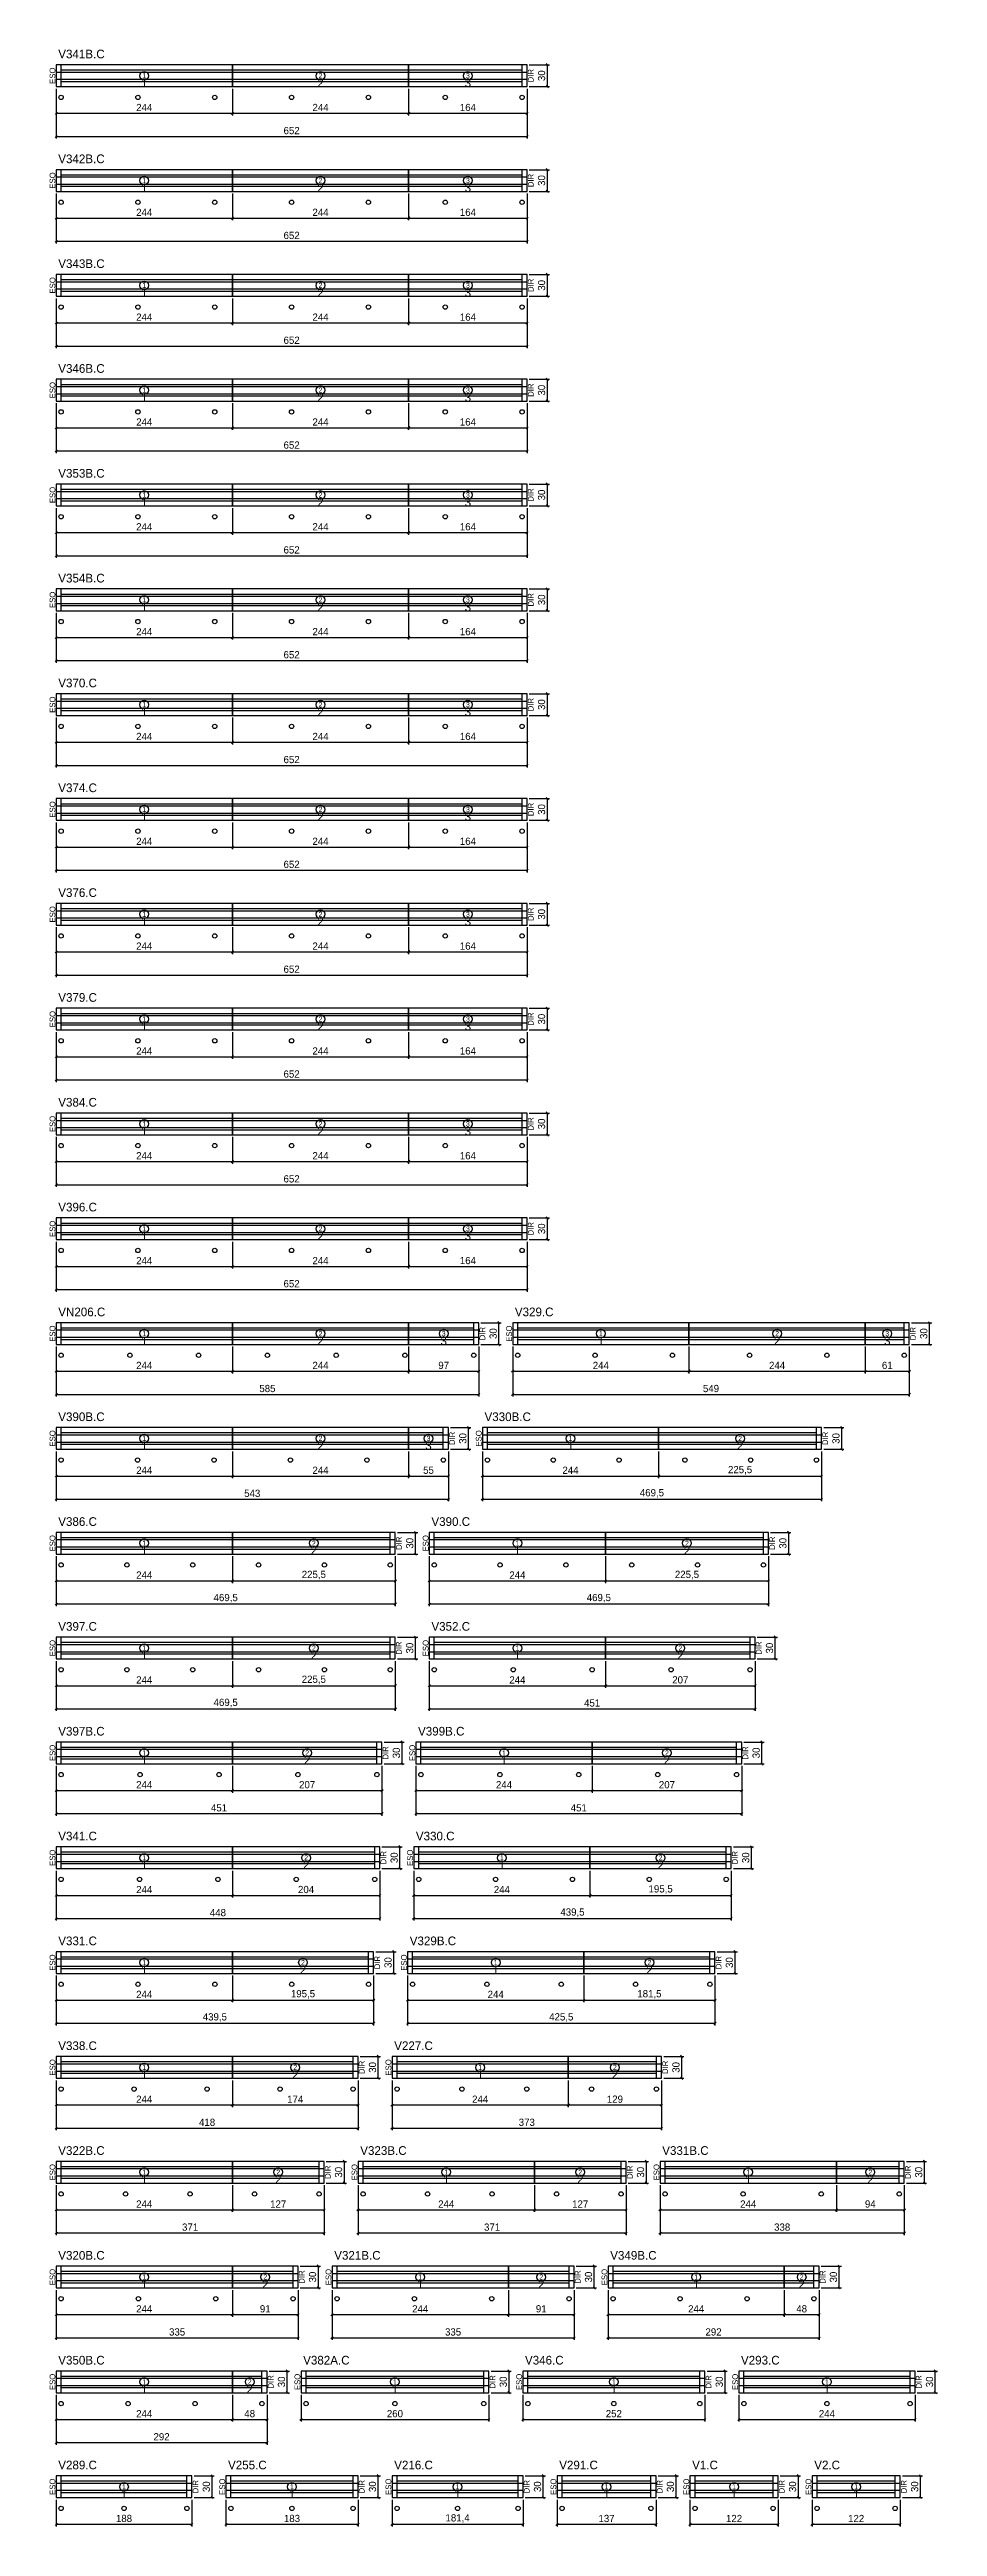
# Model space of a CAD drawing. Extents: x -13000 to 3070, y -11621 to 1250.
# Drawn here: x -9 to 1220, y -7920 to -4494 of the extents above; entities that cross this region are included whole.
import ezdxf
from ezdxf.enums import TextEntityAlignment as Align

# ---------------------------------------------------------------- set-up
doc = ezdxf.new("R2010")
doc.units = 0
for name, color, linetype in [('5', 5, 'Continuous'), ('COTA', 241, 'Continuous'), ('Escoras', 224, 'Continuous'), ('NOMENCLATURA', 7, 'Continuous'), ('Painéis', 200, 'Continuous'), ('SARR_2.2x7', 40, 'Continuous')]:
    doc.layers.add(name, color=color, linetype=linetype)
doc.dimstyles.new('PAINEL', dxfattribs={"dimtxt": 10, "dimasz": 3, "dimexe": 3, "dimexo": 3, "dimgap": 3, "dimtad": 1, "dimblk": 'OBLIQUE', "dimblk1": 'OBLIQUE', "dimcen": 2.5, "dimclrd": 4, "dimclre": 4, "dimclrt": 240, "dimazin": 3, "dimtfac": 1, "dimtmove": 0, "dimatfit": 3})

msp = doc.modelspace()

# ---------------------------------------------------------------- texts
at = {"layer": '5'}
for s, p in [('ESQ', (-5, -4530)), ('DIR', (657, -4530)), ('ESQ', (-5, -4675)), ('DIR', (657, -4675)), ('ESQ', (-5, -4820)), ('DIR', (657, -4820)), ('ESQ', (-5, -4965)), ('DIR', (657, -4965)), ('ESQ', (-5, -5110)), ('DIR', (657, -5110)), ('ESQ', (-5, -5255)), ('DIR', (657, -5255)), ('ESQ', (-5, -5400)), ('DIR', (657, -5400)), ('ESQ', (-5, -5545)), ('DIR', (657, -5545)), ('ESQ', (-5, -5690)), ('DIR', (657, -5690)), ('ESQ', (-5, -5835)), ('DIR', (657, -5835)), ('ESQ', (-5, -5980)), ('DIR', (657, -5980)), ('ESQ', (-5, -6125)), ('DIR', (657, -6125)), ('ESQ', (-5, -6270)), ('DIR', (590, -6270)), ('ESQ', (627, -6270)), ('DIR', (1186, -6270)), ('ESQ', (-5, -6415)), ('DIR', (548, -6415)), ('ESQ', (585, -6415)), ('DIR', (1064.5, -6415)), ('ESQ', (-5, -6560)), ('DIR', (474.5, -6560)), ('ESQ', (511.5, -6560)), ('DIR', (991, -6560)), ('ESQ', (-5, -6705)), ('DIR', (474.5, -6705)), ('ESQ', (511.5, -6705)), ('DIR', (972.5, -6705)), ('ESQ', (-5, -6850)), ('DIR', (456, -6850)), ('ESQ', (493, -6850)), ('DIR', (954, -6850)), ('ESQ', (-5, -6995)), ('DIR', (453, -6995)), ('ESQ', (490, -6995)), ('DIR', (939.5, -6995)), ('ESQ', (-5, -7140)), ('DIR', (444.5, -7140)), ('ESQ', (481.5, -7140)), ('DIR', (917, -7140)), ('ESQ', (-5, -7285)), ('DIR', (423, -7285)), ('ESQ', (460, -7285)), ('DIR', (843, -7285)), ('ESQ', (-5, -7430)), ('DIR', (376, -7430)), ('ESQ', (413, -7430)), ('DIR', (794, -7430)), ('ESQ', (831, -7430)), ('DIR', (1179, -7430)), ('ESQ', (-5, -7575)), ('DIR', (340, -7575)), ('ESQ', (377, -7575)), ('DIR', (722, -7575)), ('ESQ', (759, -7575)), ('DIR', (1061, -7575)), ('ESQ', (-5, -7720)), ('DIR', (297, -7720)), ('ESQ', (334, -7720)), ('DIR', (604, -7720)), ('ESQ', (641, -7720)), ('DIR', (903, -7720)), ('ESQ', (940, -7720)), ('DIR', (1194, -7720)), ('ESQ', (-5, -7865)), ('DIR', (193, -7865)), ('ESQ', (230, -7865)), ('DIR', (423, -7865)), ('ESQ', (460, -7865)), ('DIR', (651.4, -7865)), ('ESQ', (688.4, -7865)), ('DIR', (835.4, -7865)), ('ESQ', (872.4, -7865)), ('DIR', (1004.4, -7865)), ('ESQ', (1041.4, -7865)), ('DIR', (1173.4, -7865))]:
    msp.add_text(s, height=8, rotation=90, dxfattribs=at).set_placement(p, align=Align.MIDDLE_CENTER)
for s, p in [('1', (122, -4540)), ('2', (366, -4540)), ('3', (570, -4540)), ('1', (122, -4685)), ('2', (366, -4685)), ('3', (570, -4685)), ('1', (122, -4830)), ('2', (366, -4830)), ('3', (570, -4830)), ('1', (122, -4975)), ('2', (366, -4975)), ('3', (570, -4975)), ('1', (122, -5120)), ('2', (366, -5120)), ('3', (570, -5120)), ('1', (122, -5265)), ('2', (366, -5265)), ('3', (570, -5265)), ('1', (122, -5410)), ('2', (366, -5410)), ('3', (570, -5410)), ('1', (122, -5555)), ('2', (366, -5555)), ('3', (570, -5555)), ('1', (122, -5700)), ('2', (366, -5700)), ('3', (570, -5700)), ('1', (122, -5845)), ('2', (366, -5845)), ('3', (570, -5845)), ('1', (122, -5990)), ('2', (366, -5990)), ('3', (570, -5990)), ('1', (122, -6135)), ('2', (366, -6135)), ('3', (570, -6135)), ('1', (122, -6280)), ('2', (366, -6280)), ('3', (536.5, -6280)), ('1', (754, -6280)), ('2', (998, -6280)), ('3', (1150.5, -6280)), ('1', (122, -6425)), ('2', (366, -6425)), ('3', (515.5, -6425)), ('1', (712, -6425)), ('2', (946.75, -6425)), ('1', (122, -6570)), ('2', (356.75, -6570)), ('1', (638.5, -6570)), ('2', (873.25, -6570)), ('1', (122, -6715)), ('2', (356.75, -6715)), ('1', (638.5, -6715)), ('2', (864, -6715)), ('1', (122, -6860)), ('2', (347.5, -6860)), ('1', (620, -6860)), ('2', (845.5, -6860)), ('1', (122, -7005)), ('2', (346, -7005)), ('1', (617, -7005)), ('2', (836.75, -7005)), ('1', (122, -7150)), ('2', (341.75, -7150)), ('1', (608.5, -7150)), ('2', (821.25, -7150)), ('1', (122, -7295)), ('2', (331, -7295)), ('1', (587, -7295)), ('2', (773.5, -7295)), ('1', (122, -7440)), ('2', (307.5, -7440)), ('1', (540, -7440)), ('2', (725.5, -7440)), ('1', (958, -7440)), ('2', (1127, -7440)), ('1', (122, -7585)), ('2', (289.5, -7585)), ('1', (504, -7585)), ('2', (671.5, -7585)), ('1', (886, -7585)), ('2', (1032, -7585)), ('1', (122, -7730)), ('2', (268, -7730)), ('1', (469, -7730)), ('1', (772, -7730)), ('1', (1067, -7730)), ('1', (94, -7875)), ('1', (326.5, -7875)), ('1', (555.7, -7875)), ('1', (761.9, -7875)), ('1', (938.4, -7875)), ('1', (1107.4, -7875))]:
    msp.add_text(s, height=12, dxfattribs=at).set_placement(p, align=Align.MIDDLE_CENTER)
at = {"layer": 'NOMENCLATURA'}
for s, p in [('V341B.C', (3, -4506)), ('V342B.C', (3, -4651)), ('V343B.C', (3, -4796)), ('V346B.C', (3, -4941)), ('V353B.C', (3, -5086)), ('V354B.C', (3, -5231)), ('V370.C', (3, -5376)), ('V374.C', (3, -5521)), ('V376.C', (3, -5666)), ('V379.C', (3, -5811)), ('V384.C', (3, -5956)), ('V396.C', (3, -6101)), ('VN206.C', (3, -6246)), ('V329.C', (635, -6246)), ('V390B.C', (3, -6391)), ('V330B.C', (593, -6391)), ('V386.C', (3, -6536)), ('V390.C', (519.5, -6536)), ('V397.C', (3, -6681)), ('V352.C', (519.5, -6681)), ('V397B.C', (3, -6826)), ('V399B.C', (501, -6826)), ('V341.C', (3, -6971)), ('V330.C', (498, -6971)), ('V331.C', (3, -7116)), ('V329B.C', (489.5, -7116)), ('V338.C', (3, -7261)), ('V227.C', (468, -7261)), ('V322B.C', (3, -7406)), ('V323B.C', (421, -7406)), ('V331B.C', (839, -7406)), ('V320B.C', (3, -7551)), ('V321B.C', (385, -7551)), ('V349B.C', (767, -7551)), ('V350B.C', (3, -7696)), ('V382A.C', (342, -7696)), ('V346.C', (649, -7696)), ('V293.C', (948, -7696)), ('V289.C', (3, -7841)), ('V255.C', (238, -7841)), ('V216.C', (468, -7841)), ('V291.C', (696.4, -7841)), ('V1.C', (880.4, -7841)), ('V2.C', (1049.4, -7841))]:
    msp.add_text(s, height=12, dxfattribs=at).set_placement(p)

# ---------------------------------------------------------------- blocks, each defined once
blk = doc.blocks.new('nf1')
blk.add_circle((0, 0), 6)
blk.add_text('1', height=7).set_placement((0, 0), align=Align.MIDDLE_CENTER)
blk = doc.blocks.new('_OBLIQUE')
at = {"color": 0, "linetype": 'BYBLOCK'}
blk.add_line((-0.5, -0.5), (0.5, 0.5), dxfattribs=at)
blk = doc.blocks.new('nf2')
blk.add_circle((0, 0), 6)
blk.add_text('2', height=7).set_placement((0, 0), align=Align.MIDDLE_CENTER)
blk = doc.blocks.new('nf3')
blk.add_circle((0, 0), 6)
blk.add_text('3', height=7).set_placement((0, 0), align=Align.MIDDLE_CENTER)

# ---------------------------------------------------------------- dimensions: what is measured, and where the dimension line sits
at = {"layer": 'COTA'}
for base, p1, p2 in [((680, -4545), (652, -4545), (652, -4515)), ((680, -4690), (652, -4690), (652, -4660)), ((680, -4835), (652, -4835), (652, -4805)), ((680, -4980), (652, -4980), (652, -4950)), ((680, -5125), (652, -5125), (652, -5095)), ((680, -5270), (652, -5270), (652, -5240)), ((680, -5415), (652, -5415), (652, -5385)), ((680, -5560), (652, -5560), (652, -5530)), ((680, -5705), (652, -5705), (652, -5675)), ((680, -5850), (652, -5850), (652, -5820)), ((680, -5995), (652, -5995), (652, -5965)), ((680, -6140), (652, -6140), (652, -6110)), ((613, -6285), (585, -6285), (585, -6255)), ((1209, -6285), (1181, -6285), (1181, -6255)), ((571, -6430), (543, -6430), (543, -6400)), ((1087.5, -6430), (1059.5, -6430), (1059.5, -6400)), ((497.5, -6575), (469.5, -6575), (469.5, -6545)), ((1014, -6575), (986, -6575), (986, -6545)), ((497.5, -6720), (469.5, -6720), (469.5, -6690)), ((995.5, -6720), (967.5, -6720), (967.5, -6690)), ((479, -6865), (451, -6865), (451, -6835)), ((977, -6865), (949, -6865), (949, -6835)), ((476, -7010), (448, -7010), (448, -6980)), ((962.5, -7010), (934.5, -7010), (934.5, -6980)), ((467.5, -7155), (439.5, -7155), (439.5, -7125)), ((940, -7155), (912, -7155), (912, -7125)), ((446, -7300), (418, -7300), (418, -7270)), ((866, -7300), (838, -7300), (838, -7270)), ((399, -7445), (371, -7445), (371, -7415)), ((817, -7445), (789, -7445), (789, -7415)), ((1202, -7445), (1174, -7445), (1174, -7415)), ((363, -7590), (335, -7590), (335, -7560)), ((745, -7590), (717, -7590), (717, -7560)), ((1084, -7590), (1056, -7590), (1056, -7560)), ((320, -7735), (292, -7735), (292, -7705)), ((627, -7735), (599, -7735), (599, -7705)), ((926, -7735), (898, -7735), (898, -7705)), ((1217, -7735), (1189, -7735), (1189, -7705)), ((216, -7880), (188, -7880), (188, -7850)), ((446, -7880), (418, -7880), (418, -7850)), ((674.4, -7880), (646.4, -7880), (646.4, -7850)), ((858.4, -7880), (830.4, -7880), (830.4, -7850)), ((1027.4, -7880), (999.4, -7880), (999.4, -7850)), ((1196.4, -7880), (1168.4, -7880), (1168.4, -7850))]:
    msp.add_linear_dim(base=base, p1=p1, p2=p2, angle=90, dimstyle='PAINEL', dxfattribs=at).render()
for base, p1, p2 in [((0, -4582), (0, -4545), (244, -4545)), ((0, -4614), (0, -4545), (652, -4545)), ((244, -4582), (244, -4545), (488, -4545)), ((488, -4582), (488, -4545), (652, -4545)), ((0, -4727), (0, -4690), (244, -4690)), ((0, -4759), (0, -4690), (652, -4690)), ((244, -4727), (244, -4690), (488, -4690)), ((488, -4727), (488, -4690), (652, -4690)), ((0, -4872), (0, -4835), (244, -4835)), ((0, -4904), (0, -4835), (652, -4835)), ((244, -4872), (244, -4835), (488, -4835)), ((488, -4872), (488, -4835), (652, -4835)), ((0, -5017), (0, -4980), (244, -4980)), ((0, -5049), (0, -4980), (652, -4980)), ((244, -5017), (244, -4980), (488, -4980)), ((488, -5017), (488, -4980), (652, -4980)), ((0, -5162), (0, -5125), (244, -5125)), ((0, -5194), (0, -5125), (652, -5125)), ((244, -5162), (244, -5125), (488, -5125)), ((488, -5162), (488, -5125), (652, -5125)), ((0, -5307), (0, -5270), (244, -5270)), ((0, -5339), (0, -5270), (652, -5270)), ((244, -5307), (244, -5270), (488, -5270)), ((488, -5307), (488, -5270), (652, -5270)), ((0, -5452), (0, -5415), (244, -5415)), ((0, -5484), (0, -5415), (652, -5415)), ((244, -5452), (244, -5415), (488, -5415)), ((488, -5452), (488, -5415), (652, -5415)), ((0, -5597), (0, -5560), (244, -5560)), ((0, -5629), (0, -5560), (652, -5560)), ((244, -5597), (244, -5560), (488, -5560)), ((488, -5597), (488, -5560), (652, -5560)), ((0, -5742), (0, -5705), (244, -5705)), ((0, -5774), (0, -5705), (652, -5705)), ((244, -5742), (244, -5705), (488, -5705)), ((488, -5742), (488, -5705), (652, -5705)), ((0, -5887), (0, -5850), (244, -5850)), ((0, -5919), (0, -5850), (652, -5850)), ((244, -5887), (244, -5850), (488, -5850)), ((488, -5887), (488, -5850), (652, -5850)), ((0, -6032), (0, -5995), (244, -5995)), ((0, -6064), (0, -5995), (652, -5995)), ((244, -6032), (244, -5995), (488, -5995)), ((488, -6032), (488, -5995), (652, -5995)), ((0, -6177), (0, -6140), (244, -6140)), ((0, -6209), (0, -6140), (652, -6140)), ((244, -6177), (244, -6140), (488, -6140)), ((488, -6177), (488, -6140), (652, -6140)), ((0, -6322), (0, -6285), (244, -6285)), ((0, -6354), (0, -6285), (585, -6285)), ((244, -6322), (244, -6285), (488, -6285)), ((488, -6322), (488, -6285), (585, -6285)), ((632, -6322), (632, -6285), (876, -6285)), ((632, -6354), (632, -6285), (1181, -6285)), ((876, -6322), (876, -6285), (1120, -6285)), ((1120, -6322), (1120, -6285), (1181, -6285)), ((0, -6467), (0, -6430), (244, -6430)), ((0, -6499), (0, -6430), (543, -6430)), ((244, -6467), (244, -6430), (488, -6430)), ((488, -6467), (488, -6430), (543, -6430)), ((590, -6467), (590, -6430), (834, -6430)), ((590, -6499), (590, -6430), (1059.5, -6430)), ((834, -6467), (834, -6430), (1059.5, -6430)), ((0, -6612), (0, -6575), (244, -6575)), ((0, -6644), (0, -6575), (469.5, -6575)), ((244, -6612), (244, -6575), (469.5, -6575)), ((516.5, -6612), (516.5, -6575), (760.5, -6575)), ((516.5, -6644), (516.5, -6575), (986, -6575)), ((760.5, -6612), (760.5, -6575), (986, -6575)), ((0, -6757), (0, -6720), (244, -6720)), ((0, -6789), (0, -6720), (469.5, -6720)), ((244, -6757), (244, -6720), (469.5, -6720)), ((516.5, -6757), (516.5, -6720), (760.5, -6720)), ((516.5, -6789), (516.5, -6720), (967.5, -6720)), ((760.5, -6757), (760.5, -6720), (967.5, -6720)), ((0, -6902), (0, -6865), (244, -6865)), ((0, -6934), (0, -6865), (451, -6865)), ((244, -6902), (244, -6865), (451, -6865)), ((498, -6902), (498, -6865), (742, -6865)), ((498, -6934), (498, -6865), (949, -6865)), ((742, -6902), (742, -6865), (949, -6865)), ((0, -7047), (0, -7010), (244, -7010)), ((0, -7079), (0, -7010), (448, -7010)), ((244, -7047), (244, -7010), (448, -7010)), ((495, -7047), (495, -7010), (739, -7010)), ((495, -7079), (495, -7010), (934.5, -7010)), ((739, -7047), (739, -7010), (934.5, -7010)), ((0, -7192), (0, -7155), (244, -7155)), ((0, -7224), (0, -7155), (439.5, -7155)), ((244, -7192), (244, -7155), (439.5, -7155)), ((486.5, -7192), (486.5, -7155), (730.5, -7155)), ((486.5, -7224), (486.5, -7155), (912, -7155)), ((730.5, -7192), (730.5, -7155), (912, -7155)), ((0, -7337), (0, -7300), (244, -7300)), ((0, -7369), (0, -7300), (418, -7300)), ((244, -7337), (244, -7300), (418, -7300)), ((465, -7337), (465, -7300), (709, -7300)), ((465, -7369), (465, -7300), (838, -7300)), ((709, -7337), (709, -7300), (838, -7300)), ((0, -7482), (0, -7445), (244, -7445)), ((0, -7514), (0, -7445), (371, -7445)), ((244, -7482), (244, -7445), (371, -7445)), ((418, -7482), (418, -7445), (662, -7445)), ((418, -7514), (418, -7445), (789, -7445)), ((662, -7482), (662, -7445), (789, -7445)), ((836, -7482), (836, -7445), (1080, -7445)), ((836, -7514), (836, -7445), (1174, -7445)), ((1080, -7482), (1080, -7445), (1174, -7445)), ((0, -7627), (0, -7590), (244, -7590)), ((0, -7659), (0, -7590), (335, -7590)), ((244, -7627), (244, -7590), (335, -7590)), ((382, -7627), (382, -7590), (626, -7590)), ((382, -7659), (382, -7590), (717, -7590)), ((626, -7627), (626, -7590), (717, -7590)), ((764, -7627), (764, -7590), (1008, -7590)), ((764, -7659), (764, -7590), (1056, -7590)), ((1008, -7627), (1008, -7590), (1056, -7590)), ((0, -7772), (0, -7735), (244, -7735)), ((0, -7804), (0, -7735), (292, -7735)), ((244, -7772), (244, -7735), (292, -7735)), ((339, -7772), (339, -7735), (599, -7735)), ((646, -7772), (646, -7735), (898, -7735)), ((945, -7772), (945, -7735), (1189, -7735)), ((0, -7917), (0, -7880), (188, -7880)), ((235, -7917), (235, -7880), (418, -7880)), ((465, -7917), (465, -7880), (646.4, -7880)), ((693.4, -7917), (693.4, -7880), (830.4, -7880)), ((877.4, -7917), (877.4, -7880), (999.4, -7880)), ((1046.4, -7917), (1046.4, -7880), (1168.4, -7880))]:
    msp.add_linear_dim(base=base, p1=p1, p2=p2, dimstyle='PAINEL', dxfattribs=at).render()

# ---------------------------------------------------------------- linework, layer by layer
at = {"layer": 'Escoras'}
for centre in [(7, -4560), (113.333, -4560), (219.667, -4560), (326, -4560), (432.333, -4560), (538.667, -4560), (645, -4560), (7, -4705), (113.333, -4705), (219.667, -4705), (326, -4705), (432.333, -4705), (538.667, -4705), (645, -4705), (7, -4850), (113.333, -4850), (219.667, -4850), (326, -4850), (432.333, -4850), (538.667, -4850), (645, -4850), (7, -4995), (113.333, -4995), (219.667, -4995), (326, -4995), (432.333, -4995), (538.667, -4995), (645, -4995), (7, -5140), (113.333, -5140), (219.667, -5140), (326, -5140), (432.333, -5140), (538.667, -5140), (645, -5140), (7, -5285), (113.333, -5285), (219.667, -5285), (326, -5285), (432.333, -5285), (538.667, -5285), (645, -5285), (7, -5430), (113.333, -5430), (219.667, -5430), (326, -5430), (432.333, -5430), (538.667, -5430), (645, -5430), (7, -5575), (113.333, -5575), (219.667, -5575), (326, -5575), (432.333, -5575), (538.667, -5575), (645, -5575), (7, -5720), (113.333, -5720), (219.667, -5720), (326, -5720), (432.333, -5720), (538.667, -5720), (645, -5720), (7, -5865), (113.333, -5865), (219.667, -5865), (326, -5865), (432.333, -5865), (538.667, -5865), (645, -5865), (7, -6010), (113.333, -6010), (219.667, -6010), (326, -6010), (432.333, -6010), (538.667, -6010), (645, -6010), (7, -6155), (113.333, -6155), (219.667, -6155), (326, -6155), (432.333, -6155), (538.667, -6155), (645, -6155), (7, -6300), (102.167, -6300), (197.333, -6300), (292.5, -6300), (387.667, -6300), (482.833, -6300), (578, -6300), (639, -6300), (746, -6300), (853, -6300), (960, -6300), (1067, -6300), (1174, -6300), (7, -6445), (112.8, -6445), (218.6, -6445), (324.4, -6445), (430.2, -6445), (536, -6445), (597, -6445), (688.1, -6445), (779.2, -6445), (870.3, -6445), (961.4, -6445), (1052.5, -6445), (7, -6590), (98.1, -6590), (189.2, -6590), (280.3, -6590), (371.4, -6590), (462.5, -6590), (523.5, -6590), (614.6, -6590), (705.7, -6590), (796.8, -6590), (887.9, -6590), (979, -6590), (7, -6735), (98.1, -6735), (189.2, -6735), (280.3, -6735), (371.4, -6735), (462.5, -6735), (523.5, -6735), (632.75, -6735), (742, -6735), (851.25, -6735), (960.5, -6735), (7, -6880), (116.25, -6880), (225.5, -6880), (334.75, -6880), (444, -6880), (505, -6880), (614.25, -6880), (723.5, -6880), (832.75, -6880), (942, -6880), (7, -7025), (115.5, -7025), (224, -7025), (332.5, -7025), (441, -7025), (502, -7025), (608.375, -7025), (714.75, -7025), (821.125, -7025), (927.5, -7025), (7, -7170), (113.375, -7170), (219.75, -7170), (326.125, -7170), (432.5, -7170), (493.5, -7170), (596.375, -7170), (699.25, -7170), (802.125, -7170), (905, -7170), (7, -7315), (108, -7315), (209, -7315), (310, -7315), (411, -7315), (472, -7315), (561.75, -7315), (651.5, -7315), (741.25, -7315), (831, -7315), (7, -7460), (96.25, -7460), (185.5, -7460), (274.75, -7460), (364, -7460), (425, -7460), (514.25, -7460), (603.5, -7460), (692.75, -7460), (782, -7460), (843, -7460), (951, -7460), (1059, -7460), (1167, -7460), (7, -7605), (114, -7605), (221, -7605), (328, -7605), (389, -7605), (496, -7605), (603, -7605), (710, -7605), (771, -7605), (863.667, -7605), (956.333, -7605), (1049, -7605), (7, -7750), (99.667, -7750), (192.333, -7750), (285, -7750), (346, -7750), (469, -7750), (592, -7750), (653, -7750), (772, -7750), (891, -7750), (952, -7750), (1067, -7750), (1182, -7750), (7, -7895), (94, -7895), (181, -7895), (242, -7895), (326.5, -7895), (411, -7895), (472, -7895), (555.7, -7895), (639.4, -7895), (700.4, -7895), (823.4, -7895), (884.4, -7895), (992.4, -7895), (1053.4, -7895), (1161.4, -7895)]:
    msp.add_circle(centre, 3, dxfattribs=at)
at = {"layer": 'Painéis'}
for p, q in [((244, -4545), (244, -4515)), ((488, -4545), (488, -4515)), ((0, -4525), (244, -4525)), ((0, -4535), (244, -4535)), ((244, -4525), (488, -4525)), ((244, -4535), (488, -4535)), ((488, -4525), (652, -4525)), ((488, -4535), (652, -4535)), ((0, -4670), (244, -4670)), ((0, -4680), (244, -4680)), ((244, -4690), (244, -4660)), ((244, -4670), (488, -4670)), ((244, -4680), (488, -4680)), ((488, -4690), (488, -4660)), ((488, -4670), (652, -4670)), ((488, -4680), (652, -4680)), ((0, -4815), (244, -4815)), ((0, -4825), (244, -4825)), ((244, -4835), (244, -4805)), ((244, -4815), (488, -4815)), ((244, -4825), (488, -4825)), ((488, -4835), (488, -4805)), ((488, -4815), (652, -4815)), ((488, -4825), (652, -4825)), ((0, -4960), (244, -4960)), ((244, -4980), (244, -4950)), ((244, -4960), (488, -4960)), ((488, -4980), (488, -4950)), ((488, -4960), (652, -4960)), ((0, -4970), (244, -4970)), ((244, -4970), (488, -4970)), ((488, -4970), (652, -4970)), ((0, -5105), (244, -5105)), ((244, -5125), (244, -5095)), ((244, -5105), (488, -5105)), ((488, -5125), (488, -5095)), ((488, -5105), (652, -5105)), ((0, -5115), (244, -5115)), ((244, -5115), (488, -5115)), ((488, -5115), (652, -5115)), ((244, -5270), (244, -5240)), ((488, -5270), (488, -5240)), ((0, -5250), (244, -5250)), ((0, -5260), (244, -5260)), ((244, -5250), (488, -5250)), ((244, -5260), (488, -5260)), ((488, -5250), (652, -5250)), ((488, -5260), (652, -5260)), ((0, -5395), (244, -5395)), ((0, -5405), (244, -5405)), ((244, -5415), (244, -5385)), ((244, -5395), (488, -5395)), ((244, -5405), (488, -5405)), ((488, -5415), (488, -5385)), ((488, -5395), (652, -5395)), ((488, -5405), (652, -5405)), ((0, -5540), (244, -5540)), ((0, -5550), (244, -5550)), ((244, -5560), (244, -5530)), ((244, -5540), (488, -5540)), ((244, -5550), (488, -5550)), ((488, -5560), (488, -5530)), ((488, -5540), (652, -5540)), ((488, -5550), (652, -5550)), ((0, -5685), (244, -5685)), ((244, -5705), (244, -5675)), ((244, -5685), (488, -5685)), ((488, -5705), (488, -5675)), ((488, -5685), (652, -5685)), ((0, -5695), (244, -5695)), ((244, -5695), (488, -5695)), ((488, -5695), (652, -5695)), ((244, -5850), (244, -5820)), ((488, -5850), (488, -5820)), ((0, -5830), (244, -5830)), ((0, -5840), (244, -5840)), ((244, -5830), (488, -5830)), ((244, -5840), (488, -5840)), ((488, -5830), (652, -5830)), ((488, -5840), (652, -5840)), ((0, -5975), (244, -5975)), ((0, -5985), (244, -5985)), ((244, -5995), (244, -5965)), ((244, -5975), (488, -5975)), ((244, -5985), (488, -5985)), ((488, -5995), (488, -5965)), ((488, -5975), (652, -5975)), ((488, -5985), (652, -5985)), ((0, -6120), (244, -6120)), ((0, -6130), (244, -6130)), ((244, -6140), (244, -6110)), ((244, -6120), (488, -6120)), ((244, -6130), (488, -6130)), ((488, -6140), (488, -6110)), ((488, -6120), (652, -6120)), ((488, -6130), (652, -6130)), ((0, -6265), (244, -6265)), ((244, -6285), (244, -6255)), ((244, -6265), (488, -6265)), ((488, -6285), (488, -6255)), ((488, -6265), (585, -6265)), ((632, -6265), (876, -6265)), ((876, -6285), (876, -6255)), ((876, -6265), (1120, -6265)), ((1120, -6285), (1120, -6255)), ((1120, -6265), (1181, -6265)), ((0, -6275), (244, -6275)), ((244, -6275), (488, -6275)), ((488, -6275), (585, -6275)), ((632, -6275), (876, -6275)), ((876, -6275), (1120, -6275)), ((1120, -6275), (1181, -6275)), ((244, -6430), (244, -6400)), ((488, -6430), (488, -6400)), ((834, -6430), (834, -6400)), ((0, -6410), (244, -6410)), ((0, -6420), (244, -6420)), ((244, -6410), (488, -6410)), ((244, -6420), (488, -6420)), ((488, -6410), (543, -6410)), ((488, -6420), (543, -6420)), ((590, -6410), (834, -6410)), ((590, -6420), (834, -6420)), ((834, -6410), (1059.5, -6410)), ((834, -6420), (1059.5, -6420)), ((0, -6555), (244, -6555)), ((0, -6565), (244, -6565)), ((244, -6575), (244, -6545)), ((244, -6555), (469.5, -6555)), ((244, -6565), (469.5, -6565)), ((516.5, -6555), (760.5, -6555)), ((516.5, -6565), (760.5, -6565)), ((760.5, -6575), (760.5, -6545)), ((760.5, -6555), (986, -6555)), ((760.5, -6565), (986, -6565)), ((0, -6700), (244, -6700)), ((0, -6710), (244, -6710)), ((244, -6720), (244, -6690)), ((244, -6700), (469.5, -6700)), ((244, -6710), (469.5, -6710)), ((516.5, -6700), (760.5, -6700)), ((516.5, -6710), (760.5, -6710)), ((760.5, -6720), (760.5, -6690)), ((760.5, -6700), (967.5, -6700)), ((760.5, -6710), (967.5, -6710)), ((0, -6845), (244, -6845)), ((244, -6865), (244, -6835)), ((244, -6845), (451, -6845)), ((498, -6845), (742, -6845)), ((742, -6865), (742, -6835)), ((742, -6845), (949, -6845)), ((0, -6855), (244, -6855)), ((244, -6855), (451, -6855)), ((498, -6855), (742, -6855)), ((742, -6855), (949, -6855)), ((244, -7010), (244, -6980)), ((739, -7010), (739, -6980)), ((0, -6990), (244, -6990)), ((0, -7000), (244, -7000)), ((244, -6990), (448, -6990)), ((244, -7000), (448, -7000)), ((495, -6990), (739, -6990)), ((495, -7000), (739, -7000)), ((739, -6990), (934.5, -6990)), ((739, -7000), (934.5, -7000)), ((244, -7155), (244, -7125)), ((730.5, -7155), (730.5, -7125)), ((0, -7135), (244, -7135)), ((0, -7145), (244, -7145)), ((244, -7135), (439.5, -7135)), ((244, -7145), (439.5, -7145)), ((486.5, -7135), (730.5, -7135)), ((486.5, -7145), (730.5, -7145)), ((730.5, -7135), (912, -7135)), ((730.5, -7145), (912, -7145)), ((0, -7280), (244, -7280)), ((0, -7290), (244, -7290)), ((244, -7300), (244, -7270)), ((244, -7280), (418, -7280)), ((244, -7290), (418, -7290)), ((465, -7280), (709, -7280)), ((465, -7290), (709, -7290)), ((709, -7300), (709, -7270)), ((709, -7280), (838, -7280)), ((709, -7290), (838, -7290)), ((0, -7425), (244, -7425)), ((244, -7445), (244, -7415)), ((244, -7425), (371, -7425)), ((418, -7425), (662, -7425)), ((662, -7445), (662, -7415)), ((662, -7425), (789, -7425)), ((836, -7425), (1080, -7425)), ((1080, -7445), (1080, -7415)), ((1080, -7425), (1174, -7425)), ((0, -7435), (244, -7435)), ((244, -7435), (371, -7435)), ((418, -7435), (662, -7435)), ((662, -7435), (789, -7435)), ((836, -7435), (1080, -7435)), ((1080, -7435), (1174, -7435)), ((0, -7570), (244, -7570)), ((244, -7590), (244, -7560)), ((244, -7570), (335, -7570)), ((382, -7570), (626, -7570)), ((626, -7590), (626, -7560)), ((626, -7570), (717, -7570)), ((764, -7570), (1008, -7570)), ((1008, -7590), (1008, -7560)), ((1008, -7570), (1056, -7570)), ((0, -7580), (244, -7580)), ((244, -7580), (335, -7580)), ((382, -7580), (626, -7580)), ((626, -7580), (717, -7580)), ((764, -7580), (1008, -7580)), ((1008, -7580), (1056, -7580)), ((244, -7735), (244, -7705)), ((0, -7715), (244, -7715)), ((0, -7725), (244, -7725)), ((244, -7715), (292, -7715)), ((244, -7725), (292, -7725)), ((339, -7715), (599, -7715)), ((339, -7725), (599, -7725)), ((646, -7715), (898, -7715)), ((646, -7725), (898, -7725)), ((945, -7715), (1189, -7715)), ((945, -7725), (1189, -7725)), ((0, -7860), (188, -7860)), ((0, -7870), (188, -7870)), ((235, -7860), (418, -7860)), ((235, -7870), (418, -7870)), ((465, -7860), (646.4, -7860)), ((465, -7870), (646.4, -7870)), ((693.4, -7860), (830.4, -7860)), ((693.4, -7870), (830.4, -7870)), ((877.4, -7860), (999.4, -7860)), ((877.4, -7870), (999.4, -7870)), ((1046.4, -7860), (1168.4, -7860)), ((1046.4, -7870), (1168.4, -7870))]:
    msp.add_line(p, q, dxfattribs=at)
for points in [[(0, -4545), (244, -4545), (244, -4515), (0, -4515)], [(244, -4545), (488, -4545), (488, -4515), (244, -4515)], [(488, -4545), (652, -4545), (652, -4515), (488, -4515)], [(0, -4690), (244, -4690), (244, -4660), (0, -4660)], [(244, -4690), (488, -4690), (488, -4660), (244, -4660)], [(488, -4690), (652, -4690), (652, -4660), (488, -4660)], [(0, -4835), (244, -4835), (244, -4805), (0, -4805)], [(244, -4835), (488, -4835), (488, -4805), (244, -4805)], [(488, -4835), (652, -4835), (652, -4805), (488, -4805)], [(0, -4980), (244, -4980), (244, -4950), (0, -4950)], [(244, -4980), (488, -4980), (488, -4950), (244, -4950)], [(488, -4980), (652, -4980), (652, -4950), (488, -4950)], [(0, -5125), (244, -5125), (244, -5095), (0, -5095)], [(244, -5125), (488, -5125), (488, -5095), (244, -5095)], [(488, -5125), (652, -5125), (652, -5095), (488, -5095)], [(0, -5270), (244, -5270), (244, -5240), (0, -5240)], [(244, -5270), (488, -5270), (488, -5240), (244, -5240)], [(488, -5270), (652, -5270), (652, -5240), (488, -5240)], [(0, -5415), (244, -5415), (244, -5385), (0, -5385)], [(244, -5415), (488, -5415), (488, -5385), (244, -5385)], [(488, -5415), (652, -5415), (652, -5385), (488, -5385)], [(0, -5560), (244, -5560), (244, -5530), (0, -5530)], [(244, -5560), (488, -5560), (488, -5530), (244, -5530)], [(488, -5560), (652, -5560), (652, -5530), (488, -5530)], [(0, -5705), (244, -5705), (244, -5675), (0, -5675)], [(244, -5705), (488, -5705), (488, -5675), (244, -5675)], [(488, -5705), (652, -5705), (652, -5675), (488, -5675)], [(0, -5850), (244, -5850), (244, -5820), (0, -5820)], [(244, -5850), (488, -5850), (488, -5820), (244, -5820)], [(488, -5850), (652, -5850), (652, -5820), (488, -5820)], [(0, -5995), (244, -5995), (244, -5965), (0, -5965)], [(244, -5995), (488, -5995), (488, -5965), (244, -5965)], [(488, -5995), (652, -5995), (652, -5965), (488, -5965)], [(0, -6140), (244, -6140), (244, -6110), (0, -6110)], [(244, -6140), (488, -6140), (488, -6110), (244, -6110)], [(488, -6140), (652, -6140), (652, -6110), (488, -6110)], [(0, -6285), (244, -6285), (244, -6255), (0, -6255)], [(244, -6285), (488, -6285), (488, -6255), (244, -6255)], [(488, -6285), (585, -6285), (585, -6255), (488, -6255)], [(632, -6285), (876, -6285), (876, -6255), (632, -6255)], [(876, -6285), (1120, -6285), (1120, -6255), (876, -6255)], [(1120, -6285), (1181, -6285), (1181, -6255), (1120, -6255)], [(0, -6430), (244, -6430), (244, -6400), (0, -6400)], [(244, -6430), (488, -6430), (488, -6400), (244, -6400)], [(488, -6430), (543, -6430), (543, -6400), (488, -6400)], [(590, -6430), (834, -6430), (834, -6400), (590, -6400)], [(834, -6430), (1059.5, -6430), (1059.5, -6400), (834, -6400)], [(0, -6575), (244, -6575), (244, -6545), (0, -6545)], [(244, -6575), (469.5, -6575), (469.5, -6545), (244, -6545)], [(516.5, -6575), (760.5, -6575), (760.5, -6545), (516.5, -6545)], [(760.5, -6575), (986, -6575), (986, -6545), (760.5, -6545)], [(0, -6720), (244, -6720), (244, -6690), (0, -6690)], [(244, -6720), (469.5, -6720), (469.5, -6690), (244, -6690)], [(516.5, -6720), (760.5, -6720), (760.5, -6690), (516.5, -6690)], [(760.5, -6720), (967.5, -6720), (967.5, -6690), (760.5, -6690)], [(0, -6865), (244, -6865), (244, -6835), (0, -6835)], [(244, -6865), (451, -6865), (451, -6835), (244, -6835)], [(498, -6865), (742, -6865), (742, -6835), (498, -6835)], [(742, -6865), (949, -6865), (949, -6835), (742, -6835)], [(0, -7010), (244, -7010), (244, -6980), (0, -6980)], [(244, -7010), (448, -7010), (448, -6980), (244, -6980)], [(495, -7010), (739, -7010), (739, -6980), (495, -6980)], [(739, -7010), (934.5, -7010), (934.5, -6980), (739, -6980)], [(0, -7155), (244, -7155), (244, -7125), (0, -7125)], [(244, -7155), (439.5, -7155), (439.5, -7125), (244, -7125)], [(486.5, -7155), (730.5, -7155), (730.5, -7125), (486.5, -7125)], [(730.5, -7155), (912, -7155), (912, -7125), (730.5, -7125)], [(0, -7300), (244, -7300), (244, -7270), (0, -7270)], [(244, -7300), (418, -7300), (418, -7270), (244, -7270)], [(465, -7300), (709, -7300), (709, -7270), (465, -7270)], [(709, -7300), (838, -7300), (838, -7270), (709, -7270)], [(0, -7445), (244, -7445), (244, -7415), (0, -7415)], [(244, -7445), (371, -7445), (371, -7415), (244, -7415)], [(418, -7445), (662, -7445), (662, -7415), (418, -7415)], [(662, -7445), (789, -7445), (789, -7415), (662, -7415)], [(836, -7445), (1080, -7445), (1080, -7415), (836, -7415)], [(1080, -7445), (1174, -7445), (1174, -7415), (1080, -7415)], [(0, -7590), (244, -7590), (244, -7560), (0, -7560)], [(244, -7590), (335, -7590), (335, -7560), (244, -7560)], [(382, -7590), (626, -7590), (626, -7560), (382, -7560)], [(626, -7590), (717, -7590), (717, -7560), (626, -7560)], [(764, -7590), (1008, -7590), (1008, -7560), (764, -7560)], [(1008, -7590), (1056, -7590), (1056, -7560), (1008, -7560)], [(0, -7735), (244, -7735), (244, -7705), (0, -7705)], [(244, -7735), (292, -7735), (292, -7705), (244, -7705)], [(339, -7735), (599, -7735), (599, -7705), (339, -7705)], [(646, -7735), (898, -7735), (898, -7705), (646, -7705)], [(945, -7735), (1189, -7735), (1189, -7705), (945, -7705)], [(0, -7880), (188, -7880), (188, -7850), (0, -7850)], [(235, -7880), (418, -7880), (418, -7850), (235, -7850)], [(465, -7880), (646.4, -7880), (646.4, -7850), (465, -7850)], [(693.4, -7880), (830.4, -7880), (830.4, -7850), (693.4, -7850)], [(877.4, -7880), (999.4, -7880), (999.4, -7850), (877.4, -7850)], [(1046.4, -7880), (1168.4, -7880), (1168.4, -7850), (1046.4, -7850)]]:
    msp.add_lwpolyline(points, close=True, dxfattribs=at)
at = {"layer": 'SARR_2.2x7'}
for p, q in [((7, -4545), (7, -4515)), ((7, -4522), (244, -4522)), ((244, -4522), (488, -4522)), ((488, -4522), (645, -4522)), ((645, -4545), (645, -4515)), ((7, -4538), (244, -4538)), ((244, -4538), (488, -4538)), ((488, -4538), (645, -4538)), ((7, -4690), (7, -4660)), ((7, -4667), (244, -4667)), ((7, -4683), (244, -4683)), ((244, -4667), (488, -4667)), ((244, -4683), (488, -4683)), ((488, -4667), (645, -4667)), ((488, -4683), (645, -4683)), ((645, -4690), (645, -4660)), ((7, -4835), (7, -4805)), ((7, -4812), (244, -4812)), ((7, -4828), (244, -4828)), ((244, -4812), (488, -4812)), ((244, -4828), (488, -4828)), ((488, -4812), (645, -4812)), ((488, -4828), (645, -4828)), ((645, -4835), (645, -4805)), ((7, -4980), (7, -4950)), ((7, -4957), (244, -4957)), ((244, -4957), (488, -4957)), ((488, -4957), (645, -4957)), ((645, -4980), (645, -4950)), ((7, -4973), (244, -4973)), ((244, -4973), (488, -4973)), ((488, -4973), (645, -4973)), ((7, -5125), (7, -5095)), ((7, -5102), (244, -5102)), ((244, -5102), (488, -5102)), ((488, -5102), (645, -5102)), ((645, -5125), (645, -5095)), ((7, -5118), (244, -5118)), ((244, -5118), (488, -5118)), ((488, -5118), (645, -5118)), ((7, -5270), (7, -5240)), ((645, -5270), (645, -5240)), ((7, -5247), (244, -5247)), ((7, -5263), (244, -5263)), ((244, -5247), (488, -5247)), ((244, -5263), (488, -5263)), ((488, -5247), (645, -5247)), ((488, -5263), (645, -5263)), ((7, -5415), (7, -5385)), ((7, -5392), (244, -5392)), ((7, -5408), (244, -5408)), ((244, -5392), (488, -5392)), ((244, -5408), (488, -5408)), ((488, -5392), (645, -5392)), ((488, -5408), (645, -5408)), ((645, -5415), (645, -5385)), ((7, -5560), (7, -5530)), ((7, -5537), (244, -5537)), ((244, -5537), (488, -5537)), ((488, -5537), (645, -5537)), ((645, -5560), (645, -5530)), ((7, -5553), (244, -5553)), ((244, -5553), (488, -5553)), ((488, -5553), (645, -5553)), ((7, -5705), (7, -5675)), ((7, -5682), (244, -5682)), ((244, -5682), (488, -5682)), ((488, -5682), (645, -5682)), ((645, -5705), (645, -5675)), ((7, -5698), (244, -5698)), ((244, -5698), (488, -5698)), ((488, -5698), (645, -5698)), ((7, -5850), (7, -5820)), ((645, -5850), (645, -5820)), ((7, -5827), (244, -5827)), ((7, -5843), (244, -5843)), ((244, -5827), (488, -5827)), ((244, -5843), (488, -5843)), ((488, -5827), (645, -5827)), ((488, -5843), (645, -5843)), ((7, -5995), (7, -5965)), ((7, -5972), (244, -5972)), ((7, -5988), (244, -5988)), ((244, -5972), (488, -5972)), ((244, -5988), (488, -5988)), ((488, -5972), (645, -5972)), ((488, -5988), (645, -5988)), ((645, -5995), (645, -5965)), ((7, -6140), (7, -6110)), ((7, -6117), (244, -6117)), ((244, -6117), (488, -6117)), ((488, -6117), (645, -6117)), ((645, -6140), (645, -6110)), ((7, -6133), (244, -6133)), ((244, -6133), (488, -6133)), ((488, -6133), (645, -6133)), ((7, -6285), (7, -6255)), ((7, -6262), (244, -6262)), ((244, -6262), (488, -6262)), ((488, -6262), (578, -6262)), ((578, -6285), (578, -6255)), ((639, -6285), (639, -6255)), ((639, -6262), (876, -6262)), ((876, -6262), (1120, -6262)), ((1120, -6262), (1174, -6262)), ((1174, -6285), (1174, -6255)), ((7, -6278), (244, -6278)), ((244, -6278), (488, -6278)), ((488, -6278), (578, -6278)), ((639, -6278), (876, -6278)), ((876, -6278), (1120, -6278)), ((1120, -6278), (1174, -6278)), ((7, -6430), (7, -6400)), ((536, -6430), (536, -6400)), ((597, -6430), (597, -6400)), ((1052.5, -6430), (1052.5, -6400)), ((7, -6407), (244, -6407)), ((7, -6423), (244, -6423)), ((244, -6407), (488, -6407)), ((244, -6423), (488, -6423)), ((488, -6407), (536, -6407)), ((488, -6423), (536, -6423)), ((597, -6407), (834, -6407)), ((597, -6423), (834, -6423)), ((834, -6407), (1052.5, -6407)), ((834, -6423), (1052.5, -6423)), ((7, -6575), (7, -6545)), ((7, -6552), (244, -6552)), ((7, -6568), (244, -6568)), ((244, -6552), (462.5, -6552)), ((244, -6568), (462.5, -6568)), ((462.5, -6575), (462.5, -6545)), ((523.5, -6575), (523.5, -6545)), ((523.5, -6552), (760.5, -6552)), ((523.5, -6568), (760.5, -6568)), ((760.5, -6552), (979, -6552)), ((760.5, -6568), (979, -6568)), ((979, -6575), (979, -6545)), ((7, -6720), (7, -6690)), ((7, -6697), (244, -6697)), ((7, -6713), (244, -6713)), ((244, -6697), (462.5, -6697)), ((244, -6713), (462.5, -6713)), ((462.5, -6720), (462.5, -6690)), ((523.5, -6720), (523.5, -6690)), ((523.5, -6697), (760.5, -6697)), ((523.5, -6713), (760.5, -6713)), ((760.5, -6697), (960.5, -6697)), ((760.5, -6713), (960.5, -6713)), ((960.5, -6720), (960.5, -6690)), ((7, -6865), (7, -6835)), ((7, -6842), (244, -6842)), ((244, -6842), (444, -6842)), ((444, -6865), (444, -6835)), ((505, -6865), (505, -6835)), ((505, -6842), (742, -6842)), ((742, -6842), (942, -6842)), ((942, -6865), (942, -6835)), ((7, -6858), (244, -6858)), ((244, -6858), (444, -6858)), ((505, -6858), (742, -6858)), ((742, -6858), (942, -6858)), ((7, -7010), (7, -6980)), ((7, -6987), (244, -6987)), ((244, -6987), (441, -6987)), ((441, -7010), (441, -6980)), ((502, -7010), (502, -6980)), ((502, -6987), (739, -6987)), ((739, -6987), (927.5, -6987)), ((927.5, -7010), (927.5, -6980)), ((7, -7003), (244, -7003)), ((244, -7003), (441, -7003)), ((502, -7003), (739, -7003)), ((739, -7003), (927.5, -7003)), ((7, -7155), (7, -7125)), ((432.5, -7155), (432.5, -7125)), ((493.5, -7155), (493.5, -7125)), ((905, -7155), (905, -7125)), ((7, -7132), (244, -7132)), ((7, -7148), (244, -7148)), ((244, -7132), (432.5, -7132)), ((244, -7148), (432.5, -7148)), ((493.5, -7132), (730.5, -7132)), ((493.5, -7148), (730.5, -7148)), ((730.5, -7132), (905, -7132)), ((730.5, -7148), (905, -7148)), ((7, -7300), (7, -7270)), ((7, -7277), (244, -7277)), ((7, -7293), (244, -7293)), ((244, -7277), (411, -7277)), ((244, -7293), (411, -7293)), ((411, -7300), (411, -7270)), ((472, -7300), (472, -7270)), ((472, -7277), (709, -7277)), ((472, -7293), (709, -7293)), ((709, -7277), (831, -7277)), ((709, -7293), (831, -7293)), ((831, -7300), (831, -7270)), ((7, -7445), (7, -7415)), ((7, -7422), (244, -7422)), ((244, -7422), (364, -7422)), ((364, -7445), (364, -7415)), ((425, -7445), (425, -7415)), ((425, -7422), (662, -7422)), ((662, -7422), (782, -7422)), ((782, -7445), (782, -7415)), ((843, -7445), (843, -7415)), ((843, -7422), (1080, -7422)), ((1080, -7422), (1167, -7422)), ((1167, -7445), (1167, -7415)), ((7, -7438), (244, -7438)), ((244, -7438), (364, -7438)), ((425, -7438), (662, -7438)), ((662, -7438), (782, -7438)), ((843, -7438), (1080, -7438)), ((1080, -7438), (1167, -7438)), ((7, -7590), (7, -7560)), ((7, -7567), (244, -7567)), ((244, -7567), (328, -7567)), ((328, -7590), (328, -7560)), ((389, -7590), (389, -7560)), ((389, -7567), (626, -7567)), ((626, -7567), (710, -7567)), ((710, -7590), (710, -7560)), ((771, -7590), (771, -7560)), ((771, -7567), (1008, -7567)), ((1008, -7567), (1049, -7567)), ((1049, -7590), (1049, -7560)), ((7, -7583), (244, -7583)), ((244, -7583), (328, -7583)), ((389, -7583), (626, -7583)), ((626, -7583), (710, -7583)), ((771, -7583), (1008, -7583)), ((1008, -7583), (1049, -7583)), ((7, -7735), (7, -7705)), ((285, -7735), (285, -7705)), ((346, -7735), (346, -7705)), ((592, -7735), (592, -7705)), ((653, -7735), (653, -7705)), ((891, -7735), (891, -7705)), ((952, -7735), (952, -7705)), ((1182, -7735), (1182, -7705)), ((7, -7712), (244, -7712)), ((7, -7728), (244, -7728)), ((244, -7712), (285, -7712)), ((244, -7728), (285, -7728)), ((346, -7712), (592, -7712)), ((346, -7728), (592, -7728)), ((653, -7712), (891, -7712)), ((653, -7728), (891, -7728)), ((952, -7712), (1182, -7712)), ((952, -7728), (1182, -7728)), ((7, -7880), (7, -7850)), ((7, -7857), (181, -7857)), ((7, -7873), (181, -7873)), ((181, -7880), (181, -7850)), ((242, -7880), (242, -7850)), ((242, -7857), (411, -7857)), ((242, -7873), (411, -7873)), ((411, -7880), (411, -7850)), ((472, -7880), (472, -7850)), ((472, -7857), (639.4, -7857)), ((472, -7873), (639.4, -7873)), ((639.4, -7880), (639.4, -7850)), ((700.4, -7880), (700.4, -7850)), ((700.4, -7857), (823.4, -7857)), ((700.4, -7873), (823.4, -7873)), ((823.4, -7880), (823.4, -7850)), ((884.4, -7880), (884.4, -7850)), ((884.4, -7857), (992.4, -7857)), ((884.4, -7873), (992.4, -7873)), ((992.4, -7880), (992.4, -7850)), ((1053.4, -7880), (1053.4, -7850)), ((1053.4, -7857), (1161.4, -7857)), ((1053.4, -7873), (1161.4, -7873)), ((1161.4, -7880), (1161.4, -7850))]:
    msp.add_line(p, q, dxfattribs=at)

# ---------------------------------------------------------------- block references
at = {"layer": 'COTA'}
for name, p in [('nf1', (122, -4530)), ('nf2', (366, -4530)), ('nf3', (570, -4530)), ('nf1', (122, -4675)), ('nf2', (366, -4675)), ('nf3', (570, -4675)), ('nf1', (122, -4820)), ('nf2', (366, -4820)), ('nf3', (570, -4820)), ('nf1', (122, -4965)), ('nf2', (366, -4965)), ('nf3', (570, -4965)), ('nf1', (122, -5110)), ('nf2', (366, -5110)), ('nf3', (570, -5110)), ('nf1', (122, -5255)), ('nf2', (366, -5255)), ('nf3', (570, -5255)), ('nf1', (122, -5400)), ('nf2', (366, -5400)), ('nf3', (570, -5400)), ('nf1', (122, -5545)), ('nf2', (366, -5545)), ('nf3', (570, -5545)), ('nf1', (122, -5690)), ('nf2', (366, -5690)), ('nf3', (570, -5690)), ('nf1', (122, -5835)), ('nf2', (366, -5835)), ('nf3', (570, -5835)), ('nf1', (122, -5980)), ('nf2', (366, -5980)), ('nf3', (570, -5980)), ('nf1', (122, -6125)), ('nf2', (366, -6125)), ('nf3', (570, -6125)), ('nf1', (122, -6270)), ('nf2', (366, -6270)), ('nf3', (536.5, -6270)), ('nf1', (754, -6270)), ('nf2', (998, -6270)), ('nf3', (1150.5, -6270)), ('nf1', (122, -6415)), ('nf2', (366, -6415)), ('nf3', (515.5, -6415)), ('nf1', (712, -6415)), ('nf2', (946.75, -6415)), ('nf1', (122, -6560)), ('nf2', (356.75, -6560)), ('nf1', (638.5, -6560)), ('nf2', (873.25, -6560)), ('nf1', (122, -6705)), ('nf2', (356.75, -6705)), ('nf1', (638.5, -6705)), ('nf2', (864, -6705)), ('nf1', (122, -6850)), ('nf2', (347.5, -6850)), ('nf1', (620, -6850)), ('nf2', (845.5, -6850)), ('nf1', (122, -6995)), ('nf2', (346, -6995)), ('nf1', (617, -6995)), ('nf2', (836.75, -6995)), ('nf1', (122, -7140)), ('nf2', (341.75, -7140)), ('nf1', (608.5, -7140)), ('nf2', (821.25, -7140)), ('nf1', (122, -7285)), ('nf2', (331, -7285)), ('nf1', (587, -7285)), ('nf2', (773.5, -7285)), ('nf1', (122, -7430)), ('nf2', (307.5, -7430)), ('nf1', (540, -7430)), ('nf2', (725.5, -7430)), ('nf1', (958, -7430)), ('nf2', (1127, -7430)), ('nf1', (122, -7575)), ('nf2', (289.5, -7575)), ('nf1', (504, -7575)), ('nf2', (671.5, -7575)), ('nf1', (886, -7575)), ('nf2', (1032, -7575)), ('nf1', (122, -7720)), ('nf2', (268, -7720)), ('nf1', (469, -7720)), ('nf1', (772, -7720)), ('nf1', (1067, -7720)), ('nf1', (94, -7865)), ('nf1', (326.5, -7865)), ('nf1', (555.7, -7865)), ('nf1', (761.9, -7865)), ('nf1', (938.4, -7865)), ('nf1', (1107.4, -7865))]:
    msp.add_blockref(name, p, dxfattribs=at)

msp.set_redraw_order([(e.dxf.handle, doc.entitydb.next_handle()) for e in msp.query("TEXT MTEXT ATTDEF DIMENSION ARC_DIMENSION")])  # texts and dimensions are drawn at this point

doc.saveas('drawing.dxf')
